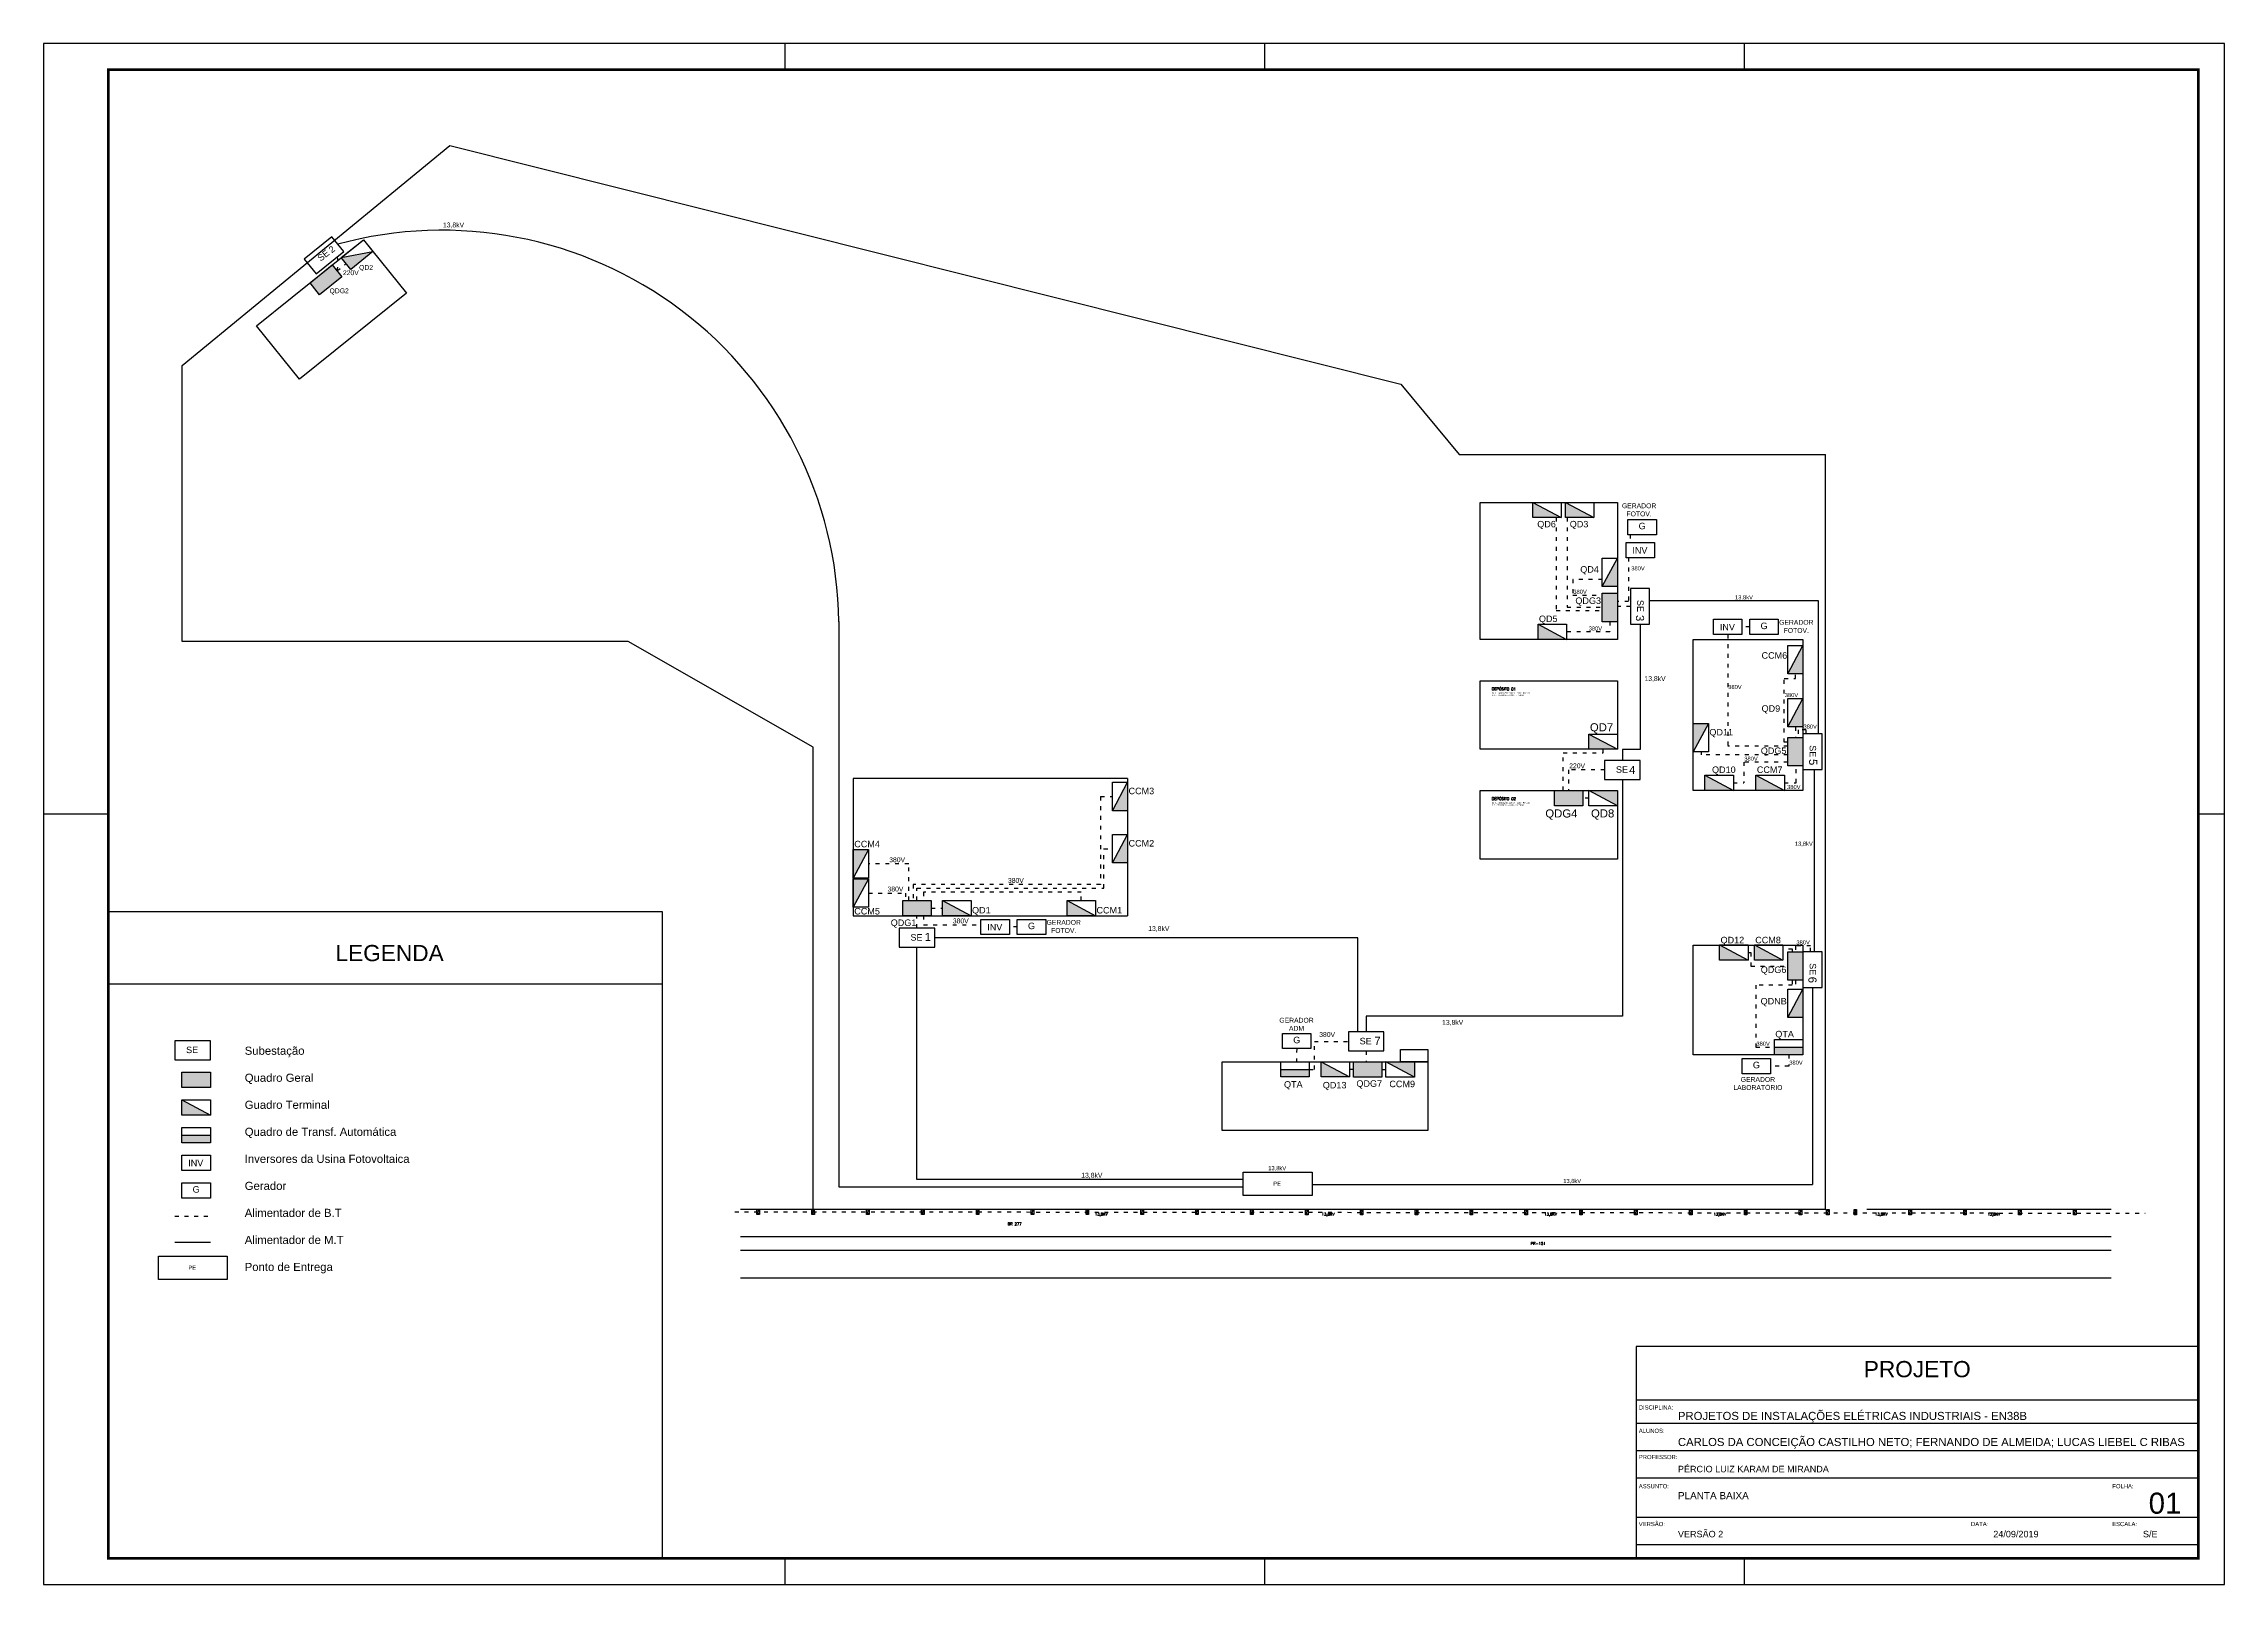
# Model space of a CAD drawing. Header units: millimetres. Extents: x 40163 to 43175, y -1573 to -730.
# Drawn here: x 40163 to 40836, y -1573 to -1098 of the extents above; entities that cross this region are included whole.
import ezdxf
from ezdxf.enums import TextEntityAlignment as Align

# ---------------------------------------------------------------- set-up
doc = ezdxf.new("R2010")
doc.units = ezdxf.units.MM
doc.header["$LTSCALE"] = 0.1
doc.linetypes.add('ACAD_ISO03W100', pattern=[30, 12, -18])
doc.linetypes.add('CONTINUO', pattern=[0])
for name, color, linetype in [('Alimentador BT', 7, 'ACAD_ISO03W100'), ('ARQ-FOLHA', 7, 'Continuous'), ('POSTE', 7, 'Continuous')]:
    doc.layers.add(name, color=color, linetype=linetype)
doc.layers.add('Alimentadores', color=7, linetype='Continuous', lineweight=25)
doc.styles.add('arial', font='arial.ttf')
doc.styles.get("Standard").update_dxf_attribs({"font": 'arial.ttf'})
doc.styles.add('VERT', font='romans.shx', dxfattribs={"height": 1.5})

msp = doc.modelspace()

# ---------------------------------------------------------------- texts
at = {"color": 4, "linetype": 'ACAD_ISO03W100'}
for s, p in [('CI - ILUMINAÇÃO= 22KVA - 220V - F.P.=0.9', (40610.19, -1298.46)), ('C.D. - TUG=8KVA - 220V - F.P.=0,90', (40610.19, -1299.13)), ('CI - ILUMINAÇÃO= 22KVA - 220V - F.P.=0.9', (40610.19, -1332.3)), ('C.D. - TUG=8KVA - 220V - F.P.=0,90', (40610.19, -1332.98))]:
    msp.add_text(s, height=0.4231, dxfattribs=at).set_placement(p)
at = {"linetype": 'Continuous', "lineweight": -3, "style": 'VERT'}
for s, height, p in [('DEPÓSITO 01', 0.8462, (40610.16, -1297.37, 744.64)), ('DEPÓSITO 02', 0.8462, (40610.16, -1331.22, 744.64)), ('13,8KV', 0.846, (40487.71, -1459.36, 744.64)), ('13,8KV', 0.846, (40557.68, -1459.36, 744.64)), ('13,8KV', 0.846, (40626.32, -1459.36, 744.64)), ('13,8KV', 0.846, (40678.53, -1459.36, 744.64)), ('13,8KV', 0.846, (40728.35, -1459.36, 744.64)), ('13,8KV', 0.846, (40763.07, -1459.36, 744.64)), ('BR 277', 0.846, (40460.81, -1462.39, 744.64)), ('PR-151', 0.846, (40622.13, -1468.41, 744.64))]:
    msp.add_text(s, height=height, rotation=359.77332, dxfattribs=at).set_placement(p)
at = {"layer": 'Alimentador BT', "attachment_point": 1}
for s, width, insert, char_height in [('13,8kV', 7.0025, (40286.58, -1153.1), 1.5), ('220V', 7.0025, (40255.71, -1167.84), 1.5), ('QD2', 7.0025, (40260.71, -1166.2), 1.5), ('QDG2', 7.0025, (40251.59, -1173.42), 1.5), ('\\pxqc;GERADOR \\PFOTOV.', 7.0025, (40652.11, -1239.72), 1.5), ('QD6', 5.9306, (40624.18, -1245.13), 2), ('QD3', 5.9306, (40634.21, -1245.13), 2), ('QD4', 5.9306, (40637.45, -1259.09), 2), ('QDG3', 5.9306, (40635.94, -1268.74), 2), ('QD5', 5.9306, (40624.7, -1274.33), 2), ('\\pxqc;GERADOR \\PFOTOV.', 7.0025, (40700.6, -1275.66), 1.5), ('CCM6', 5.9306, (40693.39, -1285.63), 2), ('13,8kV', 7.0025, (40657.26, -1293.02), 1.5), ('QD9', 5.9306, (40693.39, -1302), 2), ('QD7', 5.9306, (40640.43, -1307.54), 2.5), ('QD11', 5.9306, (40677.29, -1309.31), 2), ('QDG5', 5.9306, (40693.15, -1315.02), 2), ('220V', 7.0025, (40634.03, -1319.93), 1.5), ('4', 2.8898, (40652.52, -1320.68), 2.5), ('QD10', 5.9306, (40678.1, -1320.87), 2), ('CCM7', 5.9306, (40691.93, -1320.87), 2), ('CCM3', 5.9306, (40498.09, -1327.43), 2), ('QDG4', 5.9306, (40626.68, -1334.11), 2.5), ('QD8', 5.9306, (40640.77, -1334.1), 2.5), ('CCM4', 5.9306, (40413.47, -1343.8), 2), ('CCM2', 5.9306, (40498.09, -1343.56), 2), ('380V', 7.0025, (40424.25, -1348.9), 1.5), ('380V', 7.0025, (40423.73, -1357.92), 1.5), ('380V', 7.0025, (40460.89, -1355.28), 1.5), ('CCM5', 5.9306, (40413.47, -1364.52), 2), ('QD1', 5.9306, (40449.8, -1364.21), 2), ('CCM1', 5.9306, (40488.2, -1364.21), 2), ('QDG1', 5.9306, (40424.72, -1368.06), 2), ('1', 2.8898, (40435.19, -1372.2), 2.5), ('380V', 7.0025, (40443.88, -1367.76), 1.5), ('\\pxqc;GERADOR \\PFOTOV.', 7.0025, (40474.59, -1368.21), 1.5), ('13,8kV', 7.0025, (40504.17, -1370.11), 1.5), ('QD12', 5.9306, (40680.73, -1373.41), 2), ('CCM8', 5.9306, (40691.43, -1373.41), 2), ('QDG6', 5.9306, (40693.13, -1382.56), 2), ('QDNB', 5.9306, (40693.09, -1392.28), 2), ('\\pxqc;GERADOR \\PADM', 7.0025, (40546.41, -1398.39), 1.5), ('13,8kV', 7.0025, (40594.83, -1399.05), 1.5), ('380V', 7.0025, (40556.91, -1402.8), 1.5), ('7', 2.8898, (40573.93, -1404.23), 2.5), ('QTA', 5.9306, (40697.62, -1402.41), 2), ('QTA', 5.9306, (40546.05, -1417.93), 2), ('QD13', 5.9306, (40558.02, -1418.16), 2), ('QDG7', 5.9306, (40568.39, -1417.67), 2), ('CCM9', 5.9306, (40578.56, -1417.79), 2), ('\\pxqc;GERADOR \\PLABORATÓRIO', 7.0025, (40688.76, -1416.65), 1.5), ('13,8kV', 7.0025, (40483.51, -1446.2), 1.5)]:
    msp.add_mtext_dynamic_manual_height_columns(s, width=width, gutter_width=12.5, heights=[0], dxfattribs=dict(at, insert=insert, char_height=char_height))
for s, width, insert, char_height, rotation in [('2', 2.0212, (40251.04, -1161.09), 2, 39.42084), ('3', 2.8898, (40657.14, -1274.15), 2.5, 270), ('5', 2.8898, (40710.55, -1318.58), 2.5, 270), ('6', 2.8898, (40710.34, -1385.73), 2.5, 270)]:
    msp.add_mtext_dynamic_manual_height_columns(s, width=width, gutter_width=12.5, heights=[0], dxfattribs=dict(at, insert=insert, char_height=char_height, rotation=rotation))
at = {"layer": 'Alimentadores', "char_height": 1.269, "attachment_point": 1}
for s, width, heights, insert in [('380V', 6.6686, [0], (40653.19, -1259.12)), ('380V', 6.6686, [0], (40635.32, -1266.37)), ('13,8kV', 6.6686, [0], (40685.2, -1268.08)), ('380V', 6.6686, [0], (40640.05, -1277.69)), ('380V', 6.6686, [0], (40683.11, -1295.72)), ('380V', 6.6686, [0], (40700.54, -1298.21)), ('380V', 6.6686, [0], (40706.32, -1307.93)), ('380V', 6.6686, [0], (40688.06, -1317.83)), ('380V', 6.6686, [0], (40701.26, -1326.58)), ('13,8kV', 6.6686, [0], (40703.67, -1344.06)), ('380V', 6.6686, [0], (40704.14, -1374.51)), ('380V', 6.6686, [0], (40691.8, -1405.75)), ('380V', 6.6686, [0], (40701.93, -1411.58)), ('13,8kV', 6.6686, [0], (40541.19, -1444.13)), ('\\pxqc;PE', 20.8818, [1.7], (40533.5, -1448.91)), ('13,8kV', 6.6686, [0], (40632.2, -1448.07)), ('\\pxqc;PE', 20.8818, [1.7], (40198.78, -1474.84))]:
    msp.add_mtext_dynamic_manual_height_columns(s, width=width, gutter_width=5.29, heights=heights, dxfattribs=dict(at, insert=insert))
at = {"layer": 'ARQ-FOLHA', "style": 'arial'}
for s, p in [('LEGENDA', (40270.12, -1378.42)), ('PROJETO', (40741.42, -1506.74))]:
    msp.add_text(s, height=5, dxfattribs=at).set_placement(p, align=Align.MIDDLE_CENTER)
for s, height, p in [('DISCIPLINA:', 1.3, (40655.51, -1519.22)), ('PROJETOS DE INSTALAÇÕES ELÉTRICAS INDUSTRIAIS - EN38B', 2.5, (40667.58, -1522.43)), ('ALUNOS:', 1.3, (40655.51, -1526.42)), ('PROFESSOR:', 1.3, (40655.51, -1534.5)), ('CARLOS DA CONCEIÇÃO CASTILHO NETO; FERNANDO DE ALMEIDA; LUCAS LIEBEL C RIBAS', 2.5, (40667.58, -1530.47)), ('PÉRCIO LUIZ KARAM DE MIRANDA', 2, (40667.58, -1538.56)), ('ASSUNTO:', 1.3, (40655.51, -1543.5)), ('PLANTA BAIXA', 2.2, (40667.58, -1546.86)), ('FOLHA:', 1.3, (40801.6, -1543.5)), ('VERSÃO:', 1.3, (40655.51, -1555.17)), ('DATA:', 1.3, (40758, -1555.17)), ('ESCALA:', 1.3, (40801.56, -1555.17)), ('VERSÃO 2', 2, (40667.58, -1558.62)), ('24/09/2019', 2, (40764.87, -1558.62)), ('S/E', 2, (40811.05, -1558.62))]:
    msp.add_text(s, height=height, dxfattribs=at).set_placement(p)
at = {"layer": 'ARQ-FOLHA', "insert": (40225.42, -1407.29), "char_height": 2.5, "attachment_point": 1}
msp.add_mtext_dynamic_manual_height_columns('Subestação\\P\\PQuadro Geral\\P\\PGuadro Terminal\\P\\PQuadro de Transf. Automática\\P\\PInversores da Usina Fotovoltaica\\P\\PGerador\\P\\PAlimentador de B.T\\P\\PAlimentador de M.T\\P\\PPonto de Entrega', width=55.4054, gutter_width=12.5, heights=[0], dxfattribs=at)
at = {"layer": 'ARQ-FOLHA', "style": 'arial'}
msp.add_attdef('01', (40812.81, -1551.34), '01', height=6.5, dxfattribs=at)

# ---------------------------------------------------------------- blocks, each defined once
blk = doc.blocks.new('FOLHA A1')
at = {"layer": 'ARQ-FOLHA'}
for p, q in [((841, 0), (0, 0)), ((0, 0), (0, -594)), ((286, -10), (286, 0)), ((471, -10), (471, 0)), ((656, -10), (656, 0)), ((841, -594), (841, 0)), ((0, -297), (25, -297)), ((831, -297), (841, -297)), ((286, -594), (286, -584)), ((471, -594), (471, -584)), ((656, -594), (656, -584)), ((0, -594), (841, -594))]:
    blk.add_line(p, q, dxfattribs=at)
at = {"layer": 'ARQ-FOLHA', "const_width": 1}
blk.add_lwpolyline([(25, -10), (25, -584), (831, -584), (831, -10), (25, -10)], dxfattribs=at)
blk = doc.blocks.new('POSTE PADRAO')
at = {"layer": 'POSTE'}
h = blk.add_hatch(color=256, dxfattribs=at)
h.paths.add_polyline_path([(46, 0), (0, -99), (93, -99)])
h.paths.add_polyline_path([(92, 99), (0, 99), (46, 0)])
at = {"layer": 'POSTE', "color": 0}
blk.add_lwpolyline([(0, -99), (0, 99), (92, 99), (93, -99)], close=True, dxfattribs=at)
at = {"layer": 'POSTE'}
blk.add_lwpolyline([(0, -99), (92, 99)], dxfattribs=at)
blk = doc.blocks.new('Subestacao')
at = {"layer": 'ARQ-FOLHA'}
blk.add_lwpolyline([(0, 5.87), (-10.98, 5.87), (-10.98, 0), (0, 0)], close=True, dxfattribs=at)
at = {"layer": 'ARQ-FOLHA', "insert": (-7.49, 4.04), "char_height": 2, "attachment_point": 1}
blk.add_mtext_dynamic_manual_height_columns('SE', width=9.1419, gutter_width=10, heights=[2], dxfattribs=at)
blk = doc.blocks.new('QDG')
h = blk.add_hatch(color=256)
h.dxf.hatch_style = 1
h.paths.add_polyline_path([(-8.78, 4.7), (-8.78, 0), (0, 0), (0, 4.7)])
at = {"layer": 'ARQ-FOLHA'}
blk.add_lwpolyline([(0, 0), (-8.78, 0), (-8.78, 4.7), (0, 4.7)], close=True, dxfattribs=at)
blk = doc.blocks.new('Qterminal')
h = blk.add_hatch(color=256)
h.dxf.hatch_style = 1
h.paths.add_polyline_path([(-8.78, 4.7), (-8.78, 0), (0, 0)])
at = {"layer": 'ARQ-FOLHA'}
blk.add_line((-8.78, 4.7), (0, 0), dxfattribs=at)
blk.add_lwpolyline([(0, 0), (-8.78, 0), (-8.78, 4.7), (0, 4.7)], close=True, dxfattribs=at)
blk = doc.blocks.new('QTA')
h = blk.add_hatch(color=256)
h.dxf.hatch_style = 1
h.paths.add_polyline_path([(-8.78, 2.35), (-8.78, 0), (0, 0), (0, 2.35)])
at = {"layer": 'ARQ-FOLHA'}
blk.add_line((-8.78, 2.35), (0, 2.35), dxfattribs=at)
blk.add_lwpolyline([(0, 0), (-8.78, 0), (-8.78, 4.7), (0, 4.7)], close=True, dxfattribs=at)
blk = doc.blocks.new('INV')
at = {"layer": 'ARQ-FOLHA'}
blk.add_lwpolyline([(0, 0), (-8.78, 0), (-8.78, 4.7), (0, 4.7)], close=True, dxfattribs=at)
at = {"layer": 'ARQ-FOLHA', "insert": (-6.84, 3.29), "char_height": 2, "attachment_point": 1}
blk.add_mtext_dynamic_manual_height_columns('INV', width=8.7836, gutter_width=10, heights=[0], dxfattribs=at)
blk = doc.blocks.new('Gerador')
at = {"layer": 'ARQ-FOLHA'}
blk.add_lwpolyline([(0, 0), (-8.78, 0), (-8.78, 4.7), (0, 4.7)], close=True, dxfattribs=at)
at = {"layer": 'ARQ-FOLHA', "insert": (-8.78, 3.67), "char_height": 2, "attachment_point": 1}
blk.add_mtext_dynamic_manual_height_columns('\\pxqc;G', width=8.7836, gutter_width=10, heights=[3.67], dxfattribs=at)

# ---------------------------------------------------------------- linework, layer by layer
at = {"color": 3, "linetype": 'CONTINUO'}
for p, q in [((40206.1, -1197.2), (40288.7, -1129.31)), ((40288.7, -1129.31), (40582.05, -1202.91)), ((40206.1, -1282.29), (40206.1, -1197.2)), ((40582.05, -1202.91), (40600.12, -1224.69)), ((40343.76, -1282.29), (40206.1, -1282.29)), ((40400.84, -1314.95), (40343.76, -1282.29))]:
    msp.add_line(p, q, dxfattribs=at)
at = {"color": 3, "linetype": 'Continuous'}
for p, q in [((40600.12, -1224.69), (40713.16, -1224.69)), ((40713.16, -1457.39), (40713.16, -1224.69)), ((40400.77, -1457.36), (40400.84, -1314.95))]:
    msp.add_line(p, q, dxfattribs=at)
at = {"color": 2, "linetype": 'Continuous'}
for p, q in [((40497.79, -1324.6), (40497.79, -1366.91)), ((40378.34, -1457.39), (40713.16, -1457.39)), ((40725.86, -1457.39), (40801.22, -1457.39)), ((40378.34, -1465.85), (40801.22, -1465.85)), ((40378.34, -1470.08), (40801.22, -1470.08)), ((40378.34, -1478.54), (40801.22, -1478.54))]:
    msp.add_line(p, q, dxfattribs=at)
at = {"color": 1, "linetype": 'ACAD_ISO03W100'}
msp.add_line((40376.64, -1458.19), (40811.72, -1458.64), dxfattribs=at)
for p, q in [((40383.84, -1458.2), (40383.85, -1458.2)), ((40400.76, -1458.2), (40400.78, -1458.2)), ((40417.68, -1458.2), (40417.7, -1458.2)), ((40434.61, -1458.2), (40434.62, -1458.2)), ((40451.53, -1458.2), (40451.55, -1458.2)), ((40468.45, -1458.2), (40468.47, -1458.2)), ((40485.38, -1458.2), (40485.4, -1458.2)), ((40502.3, -1458.2), (40502.32, -1458.2)), ((40519.23, -1458.24), (40519.24, -1458.24)), ((40536.15, -1458.24), (40536.17, -1458.24)), ((40553.07, -1458.28), (40553.09, -1458.28)), ((40570, -1458.28), (40570.01, -1458.28)), ((40586.92, -1458.28), (40586.94, -1458.28)), ((40603.84, -1458.28), (40603.86, -1458.28)), ((40620.77, -1458.32), (40620.79, -1458.32)), ((40637.69, -1458.32), (40637.71, -1458.32)), ((40654.62, -1458.32), (40654.63, -1458.32)), ((40671.54, -1458.32), (40671.56, -1458.32)), ((40688.47, -1458.32), (40688.48, -1458.32)), ((40705.39, -1458.32), (40705.41, -1458.32)), ((40713.81, -1458.32), (40713.82, -1458.32)), ((40722.31, -1458.32), (40722.33, -1458.32)), ((40739.24, -1458.32), (40739.26, -1458.32)), ((40756.16, -1458.32), (40756.18, -1458.32)), ((40773.09, -1458.32), (40773.1, -1458.32)), ((40790.01, -1458.32), (40790.03, -1458.32))]:
    msp.add_line(p, q)
at = {"color": 2, "linetype": 'CONTINUO'}
for points in [[(40229.09, -1184.97), (40262.04, -1158.43), (40275.31, -1174.9), (40242.36, -1201.45)], [(40606.61, -1239.42), (40648.92, -1239.42), (40648.92, -1281.73), (40606.61, -1281.73)], [(40672.32, -1281.73), (40706.17, -1281.73), (40706.17, -1328.27), (40672.32, -1328.27)], [(40606.61, -1294.42), (40648.92, -1294.42), (40648.92, -1315.58), (40606.61, -1315.58)], [(40606.61, -1328.27), (40648.92, -1328.27), (40648.92, -1349.43), (40606.61, -1349.43)], [(40672.32, -1375.94), (40706.17, -1375.94), (40706.17, -1409.78), (40672.32, -1409.78)], [(40526.98, -1411.95), (40590.45, -1411.95), (40590.45, -1433.1), (40526.98, -1433.1)], [(40590.45, -1411.95), (40581.98, -1411.95), (40581.98, -1408.14), (40590.45, -1408.14)]]:
    msp.add_lwpolyline(points, close=True, dxfattribs=at)
msp.add_lwpolyline([(40497.79, -1324.6), (40413.17, -1324.6), (40413.17, -1366.91), (40497.79, -1366.91)], dxfattribs=at)
at = {"layer": 'Alimentador BT'}
for p, q in [((40253.88, -1168.02), (40256.67, -1165.77)), ((40630.05, -1244.12), (40630.05, -1272.73)), ((40633.39, -1244.12), (40633.39, -1271.72)), ((40652.86, -1249.38), (40652.86, -1251.79)), ((40652.36, -1256.49), (40652.36, -1269.98)), ((40644.23, -1263.18), (40635.16, -1263.18)), ((40635.16, -1263.18), (40635.16, -1268.06)), ((40635.16, -1268.06), (40644.23, -1268.06)), ((40652.36, -1269.98), (40648.92, -1269.98)), ((40652.96, -1271.5), (40648.92, -1271.5)), ((40630.05, -1272.73), (40644.23, -1272.73)), ((40633.39, -1271.72), (40644.23, -1271.72)), ((40646.57, -1276.22), (40646.57, -1279.38)), ((40689.76, -1277.83), (40687.35, -1277.83)), ((40646.57, -1279.38), (40633.21, -1279.38)), ((40682.96, -1280.18), (40682.96, -1314.64)), ((40700.38, -1313.4), (40700.38, -1293.79)), ((40700.38, -1293.79), (40703.82, -1293.79)), ((40703.82, -1293.79), (40703.82, -1292.31)), ((40703.82, -1308.68), (40703.82, -1311.93)), ((40707.13, -1309.62), (40704.69, -1309.62)), ((40704.69, -1309.62), (40704.69, -1311.93)), ((40707.13, -1310.83), (40707.13, -1309.62)), ((40674.67, -1316.4), (40674.67, -1316.4)), ((40674.82, -1317.28), (40674.82, -1316.4)), ((40701.47, -1317.28), (40674.82, -1317.28)), ((40701.47, -1314.64), (40682.96, -1314.64)), ((40701.47, -1313.4), (40700.38, -1313.4)), ((40701.47, -1319.52), (40687.91, -1319.52)), ((40687.91, -1319.52), (40687.91, -1325.92)), ((40704.06, -1325.92), (40704.06, -1320.71)), ((40489.45, -1330.13), (40489.45, -1357.29)), ((40489.45, -1330.13), (40493.09, -1330.13)), ((40684.69, -1325.92), (40687.91, -1325.92)), ((40700.43, -1325.92), (40704.06, -1325.92)), ((40430.27, -1350.89), (40417.87, -1350.89)), ((40430.27, -1362.21), (40430.27, -1350.89)), ((40490.51, -1358.42), (40490.51, -1346.26)), ((40490.51, -1346.26), (40493.09, -1346.26)), ((40489.45, -1357.29), (40431.61, -1357.29)), ((40431.61, -1357.29), (40431.61, -1362.21)), ((40432.8, -1362.21), (40432.8, -1358.42)), ((40432.8, -1358.42), (40490.51, -1358.42)), ((40417.87, -1359.92), (40429.23, -1359.92)), ((40429.23, -1359.92), (40429.23, -1362.21)), ((40483.51, -1359.63), (40434.79, -1359.63)), ((40434.79, -1359.63), (40434.79, -1362.21)), ((40437.2, -1364.56), (40440.72, -1364.56)), ((40483.51, -1362.21), (40483.51, -1359.63)), ((40432.8, -1370.76), (40432.8, -1366.91)), ((40434.83, -1366.91), (40434.83, -1369.76)), ((40434.83, -1369.76), (40452.56, -1369.76)), ((40463.76, -1370.37), (40461.34, -1370.37)), ((40689.24, -1378.29), (40690.1, -1378.29)), ((40690.1, -1378.29), (40690.1, -1382.44)), ((40702.9, -1377.19), (40699.94, -1377.19)), ((40702.9, -1378.05), (40702.9, -1377.19)), ((40708.51, -1376.21), (40703.84, -1376.21)), ((40703.84, -1376.21), (40703.84, -1378.05)), ((40708.51, -1378.05), (40708.51, -1376.21)), ((40690.1, -1382.44), (40701.47, -1382.44)), ((40702.85, -1388.29), (40691.64, -1388.29)), ((40691.64, -1388.29), (40691.64, -1407.44)), ((40702.85, -1386.84), (40702.85, -1388.29)), ((40703.82, -1386.84), (40703.82, -1389.52)), ((40555.44, -1414.3), (40555.44, -1405.67)), ((40555.44, -1405.67), (40565.9, -1405.67)), ((40549.97, -1407.9), (40549.93, -1411.95)), ((40571.39, -1408.61), (40571.39, -1411.95)), ((40691.64, -1407.44), (40697.38, -1407.44)), ((40701.77, -1409.78), (40701.77, -1413.27)), ((40553.82, -1414.3), (40555.44, -1414.3)), ((40567.5, -1414.3), (40566.26, -1414.3)), ((40576.28, -1414.3), (40577.51, -1414.3)), ((40701.77, -1413.27), (40696.17, -1413.27))]:
    msp.add_line(p, q, dxfattribs=at)
for points in [[(40632.21, -1328.27), (40632.21, -1316.71), (40644.53, -1316.71), (40644.53, -1315.58)], [(40644.97, -1321.92), (40633.87, -1321.92), (40633.87, -1328.27)], [(40640.14, -1330.62), (40638.26, -1330.62)]]:
    msp.add_lwpolyline(points, dxfattribs=at)
msp.add_arc((40246.6, -1165.7), 7.64, 342.29334, 15.1487, dxfattribs=at)
at = {"layer": 'Alimentadores'}
for p, q in [((40710.96, -1269.78), (40658.83, -1269.78)), ((40710.96, -1310.83), (40710.96, -1269.78)), ((40408.73, -1276.21), (40408.73, -1450.49)), ((40709.72, -1378.05), (40709.72, -1321.81)), ((40432.8, -1448.21), (40432.8, -1376.63)), ((40568.81, -1373.7), (40438.29, -1373.7)), ((40568.81, -1397.84), (40568.81, -1373.7)), ((40709.1, -1389.03), (40709.1, -1449.77)), ((40568.81, -1402.74), (40568.81, -1397.84)), ((40408.73, -1450.49), (40533.5, -1450.49)), ((40533.5, -1448.21), (40432.8, -1448.21)), ((40554.69, -1449.77), (40709.1, -1449.77))]:
    msp.add_line(p, q, dxfattribs=at)
for points in [[(40655.89, -1276.99), (40655.89, -1315.65), (40650.46, -1315.65), (40650.46, -1318.99)], [(40650.46, -1324.86), (40650.46, -1397.84), (40571.39, -1397.84), (40571.39, -1402.74)]]:
    msp.add_lwpolyline(points, dxfattribs=at)
for points in [[(40554.69, -1453.16), (40554.69, -1453.16), (40533.5, -1453.16), (40533.5, -1453.16), (40533.5, -1445.98), (40533.5, -1445.98), (40554.69, -1445.98), (40554.69, -1445.98)], [(40219.96, -1479.09), (40219.96, -1479.09), (40198.78, -1479.09), (40198.78, -1479.09), (40198.78, -1471.92), (40198.78, -1471.92), (40219.96, -1471.92), (40219.96, -1471.92)]]:
    msp.add_lwpolyline(points, close=True, dxfattribs=at)
msp.add_arc((40286.32, -1277.92), 122.43, 0.7992, 105.23996, dxfattribs=at)
at = {"layer": 'ARQ-FOLHA'}
for p, q in [((40354.31, -1388), (40183.37, -1388)), ((40203.85, -1467.61), (40214.82, -1467.61)), ((40828.17, -1499.8), (40654.67, -1499.8)), ((40654.67, -1499.8), (40654.67, -1565.13)), ((40828.17, -1516.32), (40654.67, -1516.32)), ((40828.17, -1523.52), (40654.67, -1523.52)), ((40828.17, -1531.97), (40654.67, -1531.97)), ((40654.67, -1531.97), (40654.67, -1531.97)), ((40828.17, -1540.42), (40654.67, -1540.42)), ((40654.67, -1541.42), (40654.67, -1541.42)), ((40828.17, -1552.54), (40654.67, -1552.54)), ((40828.17, -1560.94), (40654.67, -1560.94))]:
    msp.add_line(p, q, dxfattribs=at)
at = {"layer": 'ARQ-FOLHA', "linetype": 'ACAD_ISO03W100'}
msp.add_line((40203.85, -1459.58), (40214.82, -1459.58), dxfattribs=at)
at = {"layer": 'ARQ-FOLHA'}
msp.add_lwpolyline([(40183.37, -1565.13), (40354.31, -1565.13), (40354.31, -1365.69), (40183.37, -1365.69)], close=True, dxfattribs=at)

# ---------------------------------------------------------------- block references
at = {"xscale": 0.008461871226824855, "yscale": 0.008461871226824855, "zscale": 0.008461871226824855, "rotation": 359.8567546559424}
for p in [(40383.44, -1458.2), (40400.37, -1458.2), (40417.29, -1458.2), (40434.22, -1458.2), (40451.14, -1458.2), (40468.06, -1458.2), (40484.99, -1458.2), (40501.91, -1458.2), (40518.83, -1458.24), (40535.76, -1458.24), (40552.68, -1458.28), (40569.61, -1458.28), (40586.53, -1458.28), (40603.45, -1458.28), (40620.38, -1458.32), (40637.3, -1458.32), (40654.22, -1458.32), (40671.15, -1458.32), (40688.08, -1458.32), (40705, -1458.32), (40713.42, -1458.32), (40721.92, -1458.32), (40738.85, -1458.32), (40755.77, -1458.32), (40772.69, -1458.32), (40789.62, -1458.32)]:
    msp.add_blockref('POSTE PADRAO', p, dxfattribs=at)
at = {"layer": 'Alimentador BT'}
for name, p, rotation in [('Subestacao', (40255.98, -1162.08), 38.85392413150707), ('Qterminal', (40264.99, -1162.09), 38.85392413148655), ('Qterminal', (40648.92, -1256.58), 90), ('QDG', (40648.92, -1267.44), 90), ('Subestacao', (40652.96, -1276.99), 270), ('Qterminal', (40706.17, -1283.52), 90), ('Qterminal', (40706.17, -1299.89), 90), ('Qterminal', (40672.32, -1316.4), 270), ('QDG', (40706.17, -1311.93), 90), ('Subestacao', (40706.17, -1321.81), 270), ('Qterminal', (40497.79, -1325.74), 90), ('QDG', (40629.48, -1328.27), 180), ('Qterminal', (40640.14, -1328.27), 180), ('Qterminal', (40497.79, -1341.86), 90), ('Qterminal', (40413.17, -1355.28), 270), ('Qterminal', (40413.17, -1364.31), 270), ('Subestacao', (40706.17, -1389.03), 270), ('QDG', (40567.5, -1411.95), 180), ('Qterminal', (40577.51, -1411.95), 180)]:
    msp.add_blockref(name, p, dxfattribs=dict(at, rotation=rotation))
for name, p in [('Qterminal', (40631.6, -1244.12)), ('Qterminal', (40641.63, -1244.12)), ('Gerador', (40660.93, -1249.38)), ('INV', (40660.36, -1256.49)), ('Qterminal', (40633.21, -1281.73)), ('INV', (40687.35, -1280.18)), ('Gerador', (40698.55, -1280.18)), ('Qterminal', (40648.92, -1315.58)), ('Subestacao', (40655.95, -1324.86)), ('Qterminal', (40684.69, -1328.27)), ('Qterminal', (40700.43, -1328.27)), ('Qterminal', (40449.5, -1366.91)), ('Qterminal', (40487.9, -1366.91)), ('Subestacao', (40438.29, -1376.63)), ('INV', (40461.34, -1372.72)), ('Gerador', (40472.54, -1372.72)), ('Qterminal', (40689.24, -1380.63)), ('Qterminal', (40699.94, -1380.63)), ('Subestacao', (40214.82, -1411.32)), ('Gerador', (40554.36, -1407.9)), ('Subestacao', (40576.88, -1408.61)), ('QTA', (40706.17, -1409.78)), ('QTA', (40553.82, -1416.64)), ('Qterminal', (40566.26, -1416.64)), ('Gerador', (40696.17, -1415.62)), ('QDG', (40214.82, -1419.85)), ('Qterminal', (40214.82, -1428.39)), ('QTA', (40214.82, -1436.92)), ('INV', (40214.82, -1445.45)), ('Gerador', (40214.82, -1453.98))]:
    msp.add_blockref(name, p, dxfattribs=at)
at = {"layer": 'Alimentadores'}
for name, p, rotation in [('QDG', (40245.57, -1171.7), 218.8539241315129), ('QDG', (40706.17, -1378.05), 90), ('Qterminal', (40706.17, -1389.52), 90)]:
    msp.add_blockref(name, p, dxfattribs=dict(at, rotation=rotation))
msp.add_blockref('QDG', (40437.2, -1366.91), dxfattribs=at)
at = {"layer": 'ARQ-FOLHA', "xscale": 0.8, "yscale": 0.8, "zscale": 0.8}
msp.add_blockref('FOLHA A1', (40163.37, -1097.93), dxfattribs=at)

msp.set_redraw_order([(e.dxf.handle, doc.entitydb.next_handle()) for e in msp.query("TEXT MTEXT ATTDEF DIMENSION ARC_DIMENSION")])  # texts and dimensions are drawn at this point

doc.saveas('drawing.dxf')
